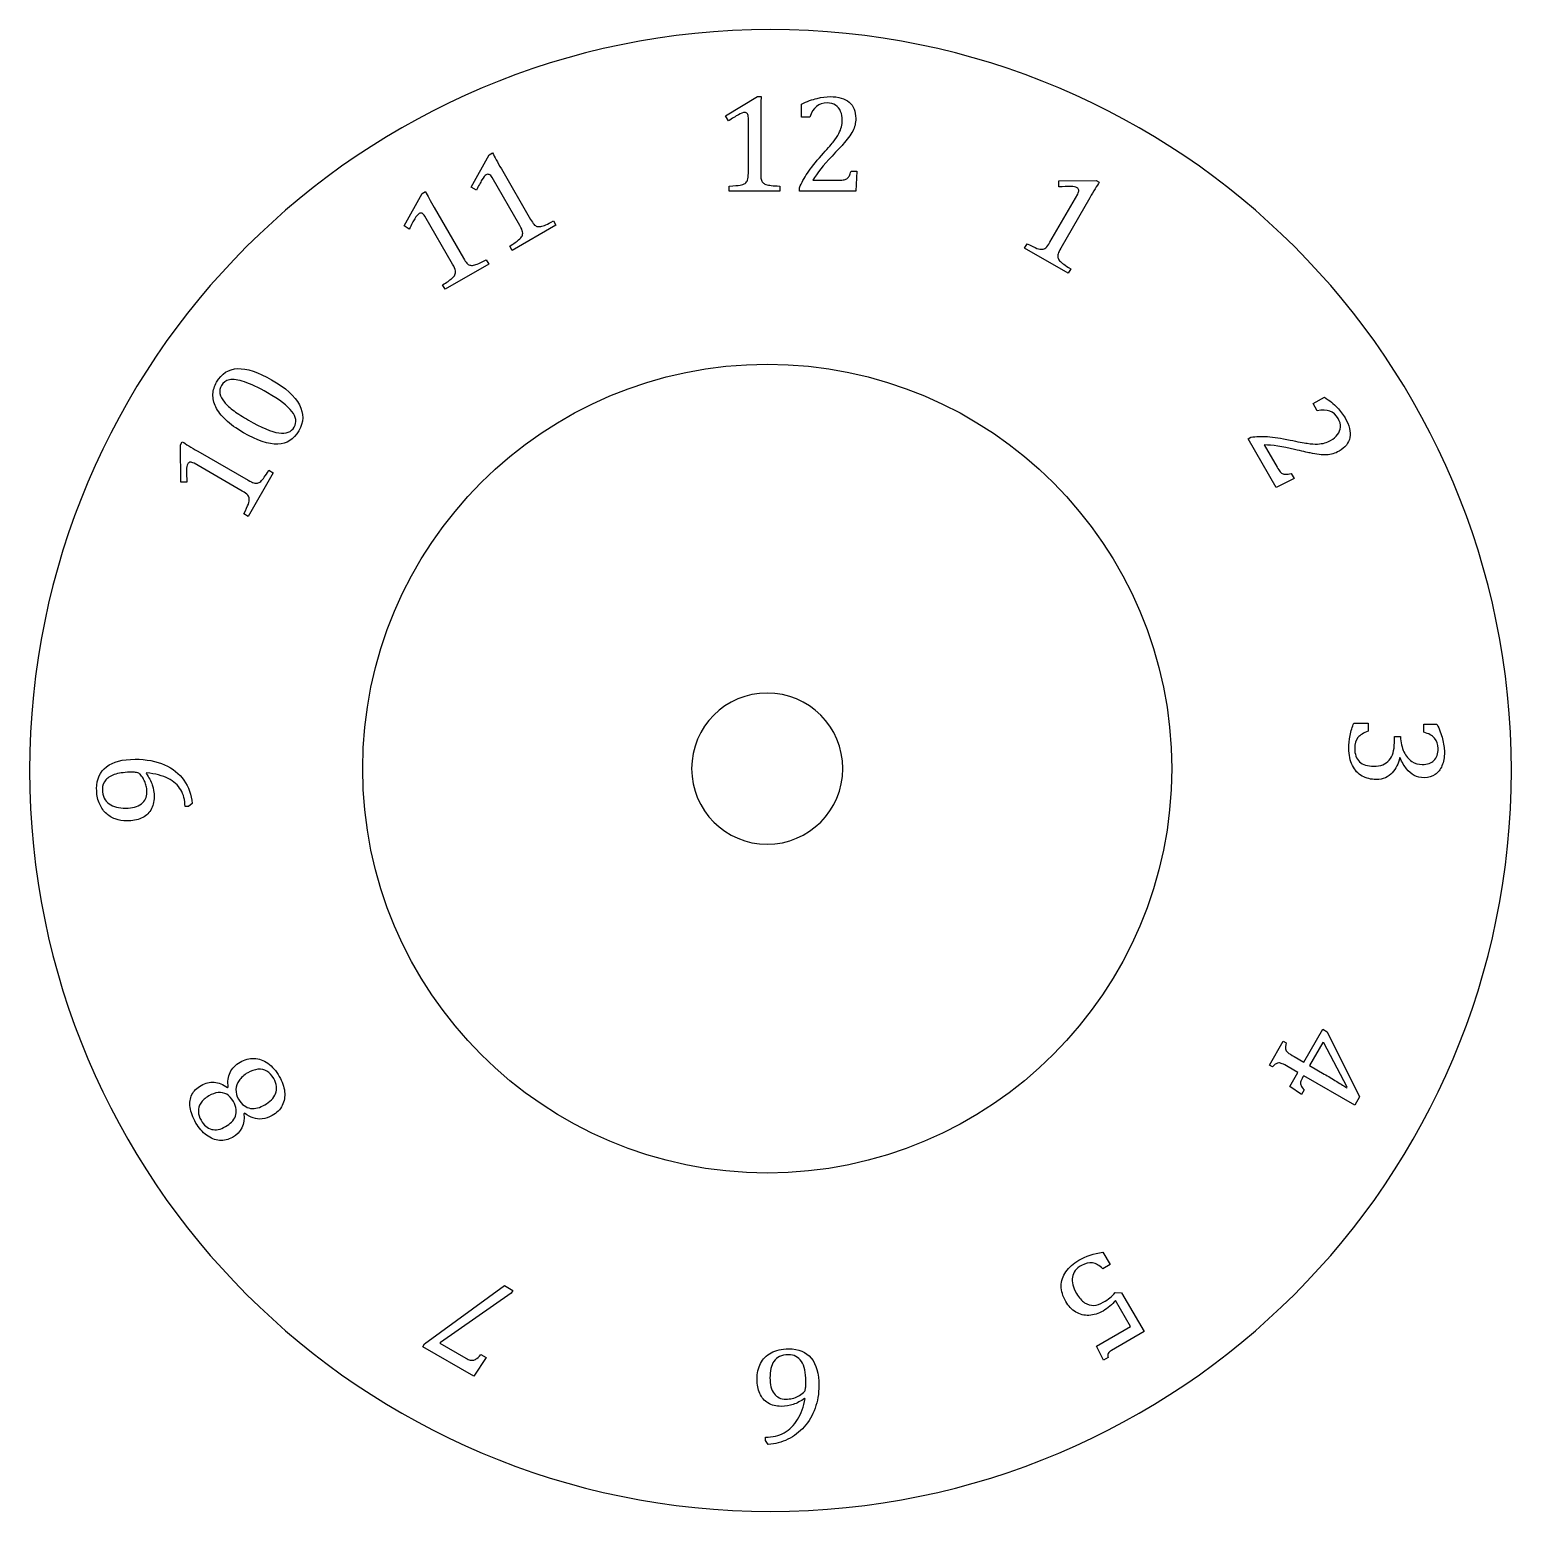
# Model space of a CAD drawing. Header units: centimetres. Extents: x -8.8 to 8.8, y -8.8 to 8.8.
import ezdxf

# ---------------------------------------------------------------- set-up
doc = ezdxf.new("R2010")
doc.units = ezdxf.units.CM
doc.header["$MEASUREMENT"] = 0
doc.layers.add('Camada 1', color=7, linetype='Continuous')

msp = doc.modelspace()

# ---------------------------------------------------------------- linework, layer by layer
at = {"layer": 'Camada 1'}
for points, knots in [([(-8.76652, 0), (-8.76652, 4.84169), (-4.84156, 8.76652), (0, 8.76652), (0, 8.76652), (4.84156, 8.76652), (8.76652, 4.84169), (8.76652, 0), (8.76652, 0), (8.76652, -4.84156), (4.84156, -8.76652), (0, -8.76652), (0, -8.76652), (-4.84156, -8.76652), (-8.76652, -4.84156), (-8.76652, 0)], [0, 0, 0, 0, 0.2, 0.2, 0.2, 0.2, 0.4, 0.4, 0.4, 0.4, 0.6, 0.6, 0.6, 0.6, 1, 1, 1, 1]), ([(-0.11583, 7.75859), (-0.11583, 7.85016), (-0.11414, 7.922), (-0.11099, 7.97375), (-0.11099, 7.97375), (-0.11099, 7.97375), (-0.15542, 7.97375), (-0.15542, 7.97375), (-0.15542, 7.97375), (-0.15542, 7.97375), (-0.53399, 7.74798), (-0.53399, 7.74798), (-0.53399, 7.74798), (-0.53399, 7.74798), (-0.49848, 7.68572), (-0.49848, 7.68572), (-0.49848, 7.68572), (-0.45157, 7.71705), (-0.41212, 7.74155), (-0.38029, 7.75938), (-0.38029, 7.75938), (-0.34857, 7.77719), (-0.32393, 7.7861), (-0.30676, 7.7861), (-0.30676, 7.7861), (-0.29208, 7.7861), (-0.28107, 7.78113), (-0.27348, 7.77102), (-0.27348, 7.77102), (-0.26602, 7.76107), (-0.26221, 7.74533), (-0.26221, 7.72371), (-0.26221, 7.72371), (-0.26221, 7.72371), (-0.26221, 7.06773), (-0.26221, 7.06773), (-0.26221, 7.06773), (-0.26221, 7.03), (-0.26536, 7.00272), (-0.27152, 6.98597), (-0.27152, 6.98597), (-0.27768, 6.96933), (-0.28763, 6.95636), (-0.30099, 6.94718), (-0.30099, 6.94718), (-0.31448, 6.938), (-0.33401, 6.9312), (-0.3597, 6.9266), (-0.3597, 6.9266), (-0.38526, 6.92202), (-0.42809, 6.91834), (-0.48786, 6.91559), (-0.48786, 6.91559), (-0.48786, 6.91559), (-0.48786, 6.85661), (-0.48786, 6.85661), (-0.48786, 6.85661), (-0.48786, 6.85661), (0.10993, 6.85662), (0.10993, 6.85662), (0.10993, 6.85662), (0.10993, 6.85662), (0.10993, 6.9156), (0.10993, 6.9156), (0.10993, 6.9156), (0.06842, 6.91679), (0.03484, 6.91875), (0.00955, 6.92176), (0.00955, 6.92176), (-0.01572, 6.92464), (-0.03683, 6.92896), (-0.05347, 6.93459), (-0.05347, 6.93459), (-0.07024, 6.94036), (-0.08308, 6.94808), (-0.09199, 6.95806), (-0.09199, 6.95806), (-0.10091, 6.96814), (-0.10707, 6.981), (-0.11059, 6.99698), (-0.11059, 6.99698), (-0.114, 7.01283), (-0.11583, 7.03643), (-0.11583, 7.06773), (-0.11583, 7.06773), (-0.11583, 7.06773), (-0.11583, 7.75859), (-0.11583, 7.75859)], [0, 0, 0, 0, 0.04347826, 0.04347826, 0.04347826, 0.04347826, 0.08695652, 0.08695652, 0.08695652, 0.08695652, 0.13043478, 0.13043478, 0.13043478, 0.13043478, 0.17391304, 0.17391304, 0.17391304, 0.17391304, 0.2173913, 0.2173913, 0.2173913, 0.2173913, 0.26086957, 0.26086957, 0.26086957, 0.26086957, 0.30434783, 0.30434783, 0.30434783, 0.30434783, 0.34782609, 0.34782609, 0.34782609, 0.34782609, 0.39130435, 0.39130435, 0.39130435, 0.39130435, 0.43478261, 0.43478261, 0.43478261, 0.43478261, 0.47826087, 0.47826087, 0.47826087, 0.47826087, 0.52173913, 0.52173913, 0.52173913, 0.52173913, 0.56521739, 0.56521739, 0.56521739, 0.56521739, 0.60869565, 0.60869565, 0.60869565, 0.60869565, 0.65217391, 0.65217391, 0.65217391, 0.65217391, 0.69565217, 0.69565217, 0.69565217, 0.69565217, 0.73913043, 0.73913043, 0.73913043, 0.73913043, 0.7826087, 0.7826087, 0.7826087, 0.7826087, 0.82608696, 0.82608696, 0.82608696, 0.82608696, 0.86956522, 0.86956522, 0.86956522, 0.86956522, 0.91304348, 0.91304348, 0.91304348, 0.91304348, 1, 1, 1, 1]), ([(0.50215, 6.98598), (0.55022, 7.06697), (0.62545, 7.16158), (0.72792, 7.26993), (0.72792, 7.26993), (0.78885, 7.33465), (0.83172, 7.38092), (0.85645, 7.4087), (0.85645, 7.4087), (0.88135, 7.43648), (0.90389, 7.46387), (0.92445, 7.49072), (0.92445, 7.49072), (0.94488, 7.51773), (0.96128, 7.54303), (0.97335, 7.56647), (0.97335, 7.56647), (0.98552, 7.58994), (0.99444, 7.61365), (1.00007, 7.63762), (1.00007, 7.63762), (1.00571, 7.66159), (1.00859, 7.68794), (1.00859, 7.71649), (1.00859, 7.71649), (1.00859, 7.8001), (0.9829, 7.86376), (0.93168, 7.90778), (0.93168, 7.90778), (0.88043, 7.95167), (0.80471, 7.97369), (0.70446, 7.97369), (0.70446, 7.97369), (0.65914, 7.97369), (0.60802, 7.96676), (0.55113, 7.953), (0.55113, 7.953), (0.4943, 7.93924), (0.43321, 7.9171), (0.36793, 7.8863), (0.36793, 7.8863), (0.36793, 7.8863), (0.36793, 7.73102), (0.36793, 7.73102), (0.36793, 7.73102), (0.36793, 7.73102), (0.46583, 7.73102), (0.46583, 7.73102), (0.46583, 7.73102), (0.50081, 7.84318), (0.56883, 7.89927), (0.66959, 7.89927), (0.66959, 7.89927), (0.71007, 7.89927), (0.74362, 7.89035), (0.77037, 7.87255), (0.77037, 7.87255), (0.79712, 7.85475), (0.81688, 7.83035), (0.82987, 7.79929), (0.82987, 7.79929), (0.8427, 7.76836), (0.84924, 7.73259), (0.84924, 7.69224), (0.84924, 7.69224), (0.84924, 7.66684), (0.84596, 7.64165), (0.83956, 7.61652), (0.83956, 7.61652), (0.833, 7.59149), (0.82239, 7.56474), (0.80757, 7.53646), (0.80757, 7.53646), (0.79275, 7.50818), (0.77024, 7.47463), (0.73994, 7.43584), (0.73994, 7.43584), (0.71245, 7.4002), (0.6675, 7.34792), (0.60487, 7.27886), (0.60487, 7.27886), (0.53267, 7.19853), (0.47684, 7.12868), (0.43755, 7.06934), (0.43755, 7.06934), (0.3981, 7.0101), (0.36677, 6.95205), (0.3437, 6.89546), (0.3437, 6.89546), (0.3437, 6.89546), (0.3437, 6.85667), (0.3437, 6.85667), (0.3437, 6.85667), (0.3437, 6.85667), (1.00936, 6.85665), (1.00936, 6.85665), (1.00936, 6.85665), (1.00936, 6.85665), (1.02314, 7.09276), (1.02314, 7.09276), (1.02314, 7.09276), (1.02314, 7.09276), (0.95433, 7.09276), (0.95433, 7.09276), (0.95433, 7.09276), (0.9457, 7.06747), (0.93861, 7.04873), (0.93298, 7.03654), (0.93298, 7.03654), (0.92721, 7.02447), (0.91962, 7.01466), (0.90991, 7.00707), (0.90991, 7.00707), (0.90023, 6.99948), (0.88726, 6.99411), (0.87099, 6.99082), (0.87099, 6.99082), (0.85488, 6.98767), (0.83352, 6.98598), (0.80717, 6.98598), (0.80717, 6.98598), (0.80717, 6.98598), (0.50215, 6.98598), (0.50215, 6.98598)], [0, 0, 0, 0, 0.03125, 0.03125, 0.03125, 0.03125, 0.0625, 0.0625, 0.0625, 0.0625, 0.09375, 0.09375, 0.09375, 0.09375, 0.125, 0.125, 0.125, 0.125, 0.15625, 0.15625, 0.15625, 0.15625, 0.1875, 0.1875, 0.1875, 0.1875, 0.21875, 0.21875, 0.21875, 0.21875, 0.25, 0.25, 0.25, 0.25, 0.28125, 0.28125, 0.28125, 0.28125, 0.3125, 0.3125, 0.3125, 0.3125, 0.34375, 0.34375, 0.34375, 0.34375, 0.375, 0.375, 0.375, 0.375, 0.40625, 0.40625, 0.40625, 0.40625, 0.4375, 0.4375, 0.4375, 0.4375, 0.46875, 0.46875, 0.46875, 0.46875, 0.5, 0.5, 0.5, 0.5, 0.53125, 0.53125, 0.53125, 0.53125, 0.5625, 0.5625, 0.5625, 0.5625, 0.59375, 0.59375, 0.59375, 0.59375, 0.625, 0.625, 0.625, 0.625, 0.65625, 0.65625, 0.65625, 0.65625, 0.6875, 0.6875, 0.6875, 0.6875, 0.71875, 0.71875, 0.71875, 0.71875, 0.75, 0.75, 0.75, 0.75, 0.78125, 0.78125, 0.78125, 0.78125, 0.8125, 0.8125, 0.8125, 0.8125, 0.84375, 0.84375, 0.84375, 0.84375, 0.875, 0.875, 0.875, 0.875, 0.90625, 0.90625, 0.90625, 0.90625, 0.9375, 0.9375, 0.9375, 0.9375, 1, 1, 1, 1]), ([(-3.18497, 7.11991), (-3.23082, 7.19931), (-3.26543, 7.2621), (-3.2885, 7.30861), (-3.2885, 7.30861), (-3.2885, 7.30861), (-3.32702, 7.28633), (-3.32702, 7.28633), (-3.32702, 7.28633), (-3.32702, 7.28633), (-3.54205, 6.9016), (-3.54205, 6.9016), (-3.54205, 6.9016), (-3.54205, 6.9016), (-3.48006, 6.86556), (-3.48006, 6.86556), (-3.48006, 6.86556), (-3.45503, 6.91602), (-3.43328, 6.95703), (-3.41468, 6.98819), (-3.41468, 6.98819), (-3.39595, 7.01965), (-3.37917, 7.03955), (-3.36422, 7.04822), (-3.36422, 7.04822), (-3.35152, 7.05542), (-3.33945, 7.05674), (-3.32792, 7.05177), (-3.32792, 7.05177), (-3.31652, 7.0469), (-3.30525, 7.03513), (-3.2945, 7.0165), (-3.2945, 7.0165), (-3.2945, 7.0165), (-2.96652, 6.44833), (-2.96652, 6.44833), (-2.96652, 6.44833), (-2.94766, 6.41571), (-2.93665, 6.39054), (-2.93376, 6.37298), (-2.93376, 6.37298), (-2.93061, 6.35541), (-2.9327, 6.3393), (-2.93979, 6.32461), (-2.93979, 6.32461), (-2.94688, 6.30992), (-2.96035, 6.29408), (-2.9804, 6.27743), (-2.9804, 6.27743), (-3.00019, 6.26066), (-3.0353, 6.23602), (-3.08589, 6.2038), (-3.08589, 6.2038), (-3.08589, 6.2038), (-3.05642, 6.15268), (-3.05642, 6.15268), (-3.05642, 6.15268), (-3.05642, 6.15268), (-2.53868, 6.45158), (-2.53868, 6.45158), (-2.53868, 6.45158), (-2.53868, 6.45158), (-2.56815, 6.5027), (-2.56815, 6.5027), (-2.56815, 6.5027), (-2.60458, 6.48291), (-2.63472, 6.46796), (-2.65806, 6.45775), (-2.65806, 6.45775), (-2.6815, 6.44767), (-2.70182, 6.44098), (-2.71926, 6.43756), (-2.71926, 6.43756), (-2.73643, 6.43401), (-2.75149, 6.43441), (-2.76421, 6.43862), (-2.76421, 6.43862), (-2.77691, 6.44283), (-2.78884, 6.45079), (-2.79972, 6.46288), (-2.79972, 6.46288), (-2.81073, 6.47495), (-2.82396, 6.49444), (-2.8397, 6.52159), (-2.8397, 6.52159), (-2.8397, 6.52159), (-3.18497, 7.11991), (-3.18497, 7.11991)], [0, 0, 0, 0, 0.04347826, 0.04347826, 0.04347826, 0.04347826, 0.08695652, 0.08695652, 0.08695652, 0.08695652, 0.13043478, 0.13043478, 0.13043478, 0.13043478, 0.17391304, 0.17391304, 0.17391304, 0.17391304, 0.2173913, 0.2173913, 0.2173913, 0.2173913, 0.26086957, 0.26086957, 0.26086957, 0.26086957, 0.30434783, 0.30434783, 0.30434783, 0.30434783, 0.34782609, 0.34782609, 0.34782609, 0.34782609, 0.39130435, 0.39130435, 0.39130435, 0.39130435, 0.43478261, 0.43478261, 0.43478261, 0.43478261, 0.47826087, 0.47826087, 0.47826087, 0.47826087, 0.52173913, 0.52173913, 0.52173913, 0.52173913, 0.56521739, 0.56521739, 0.56521739, 0.56521739, 0.60869565, 0.60869565, 0.60869565, 0.60869565, 0.65217391, 0.65217391, 0.65217391, 0.65217391, 0.69565217, 0.69565217, 0.69565217, 0.69565217, 0.73913043, 0.73913043, 0.73913043, 0.73913043, 0.7826087, 0.7826087, 0.7826087, 0.7826087, 0.82608696, 0.82608696, 0.82608696, 0.82608696, 0.86956522, 0.86956522, 0.86956522, 0.86956522, 0.91304348, 0.91304348, 0.91304348, 0.91304348, 1, 1, 1, 1]), ([(-3.97947, 6.66115), (-4.02532, 6.74055), (-4.0598, 6.80344), (-4.08298, 6.84998), (-4.08298, 6.84998), (-4.08298, 6.84998), (-4.12137, 6.8277), (-4.12137, 6.8277), (-4.12137, 6.8277), (-4.12137, 6.8277), (-4.3364, 6.44297), (-4.3364, 6.44297), (-4.3364, 6.44297), (-4.3364, 6.44297), (-4.27454, 6.4068), (-4.27454, 6.4068), (-4.27454, 6.4068), (-4.24938, 6.45739), (-4.22763, 6.4984), (-4.20903, 6.52959), (-4.20903, 6.52959), (-4.19043, 6.56092), (-4.17352, 6.58095), (-4.15857, 6.58962), (-4.15857, 6.58962), (-4.14598, 6.59682), (-4.1338, 6.59801), (-4.1224, 6.59317), (-4.1224, 6.59317), (-4.11076, 6.5883), (-4.09962, 6.57653), (-4.08885, 6.5579), (-4.08885, 6.5579), (-4.08885, 6.5579), (-3.76087, 5.98973), (-3.76087, 5.98973), (-3.76087, 5.98973), (-3.74201, 5.95711), (-3.731, 5.93194), (-3.72811, 5.91438), (-3.72811, 5.91438), (-3.72509, 5.89681), (-3.72705, 5.88057), (-3.73427, 5.86601), (-3.73427, 5.86601), (-3.74123, 5.85133), (-3.7547, 5.83548), (-3.77475, 5.81883), (-3.77475, 5.81883), (-3.79467, 5.80206), (-3.82978, 5.77742), (-3.88024, 5.7452), (-3.88024, 5.7452), (-3.88024, 5.7452), (-3.85077, 5.69408), (-3.85077, 5.69408), (-3.85077, 5.69408), (-3.85077, 5.69408), (-3.33306, 5.99298), (-3.33306, 5.99298), (-3.33306, 5.99298), (-3.33306, 5.99298), (-3.36253, 6.0441), (-3.36253, 6.0441), (-3.36253, 6.0441), (-3.3991, 6.02431), (-3.4291, 6.00925), (-3.45254, 5.99915), (-3.45254, 5.99915), (-3.47598, 5.98907), (-3.4963, 5.98238), (-3.51361, 5.97883), (-3.51361, 5.97883), (-3.53089, 5.97542), (-3.54597, 5.97581), (-3.55856, 5.97999), (-3.55856, 5.97999), (-3.57126, 5.9842), (-3.58319, 5.99216), (-3.5942, 6.00425), (-3.5942, 6.00425), (-3.60507, 6.01632), (-3.61846, 6.03581), (-3.63405, 6.06296), (-3.63405, 6.06296), (-3.63405, 6.06296), (-3.97947, 6.66115), (-3.97947, 6.66115)], [0, 0, 0, 0, 0.04347826, 0.04347826, 0.04347826, 0.04347826, 0.08695652, 0.08695652, 0.08695652, 0.08695652, 0.13043478, 0.13043478, 0.13043478, 0.13043478, 0.17391304, 0.17391304, 0.17391304, 0.17391304, 0.2173913, 0.2173913, 0.2173913, 0.2173913, 0.26086957, 0.26086957, 0.26086957, 0.26086957, 0.30434783, 0.30434783, 0.30434783, 0.30434783, 0.34782609, 0.34782609, 0.34782609, 0.34782609, 0.39130435, 0.39130435, 0.39130435, 0.39130435, 0.43478261, 0.43478261, 0.43478261, 0.43478261, 0.47826087, 0.47826087, 0.47826087, 0.47826087, 0.52173913, 0.52173913, 0.52173913, 0.52173913, 0.56521739, 0.56521739, 0.56521739, 0.56521739, 0.60869565, 0.60869565, 0.60869565, 0.60869565, 0.65217391, 0.65217391, 0.65217391, 0.65217391, 0.69565217, 0.69565217, 0.69565217, 0.69565217, 0.73913043, 0.73913043, 0.73913043, 0.73913043, 0.7826087, 0.7826087, 0.7826087, 0.7826087, 0.82608696, 0.82608696, 0.82608696, 0.82608696, 0.86956522, 0.86956522, 0.86956522, 0.86956522, 0.91304348, 0.91304348, 0.91304348, 0.91304348, 1, 1, 1, 1]), ([(3.77912, 6.77722), (3.82487, 6.85652), (3.86207, 6.91782), (3.89062, 6.96121), (3.89062, 6.96121), (3.89062, 6.96121), (3.85223, 6.98322), (3.85223, 6.98322), (3.85223, 6.98322), (3.85223, 6.98322), (3.41157, 6.97719), (3.41157, 6.97719), (3.41157, 6.97719), (3.41157, 6.97719), (3.41131, 6.90551), (3.41131, 6.90551), (3.41131, 6.90551), (3.46753, 6.90906), (3.51392, 6.91075), (3.55048, 6.91025), (3.55048, 6.91025), (3.58678, 6.90972), (3.61247, 6.90514), (3.62739, 6.89647), (3.62739, 6.89647), (3.63998, 6.88914), (3.64705, 6.87932), (3.64864, 6.86686), (3.64864, 6.86686), (3.6502, 6.85456), (3.64562, 6.83895), (3.63486, 6.82021), (3.63486, 6.82021), (3.63486, 6.82021), (3.30674, 6.25218), (3.30674, 6.25218), (3.30674, 6.25218), (3.28788, 6.21942), (3.27163, 6.19741), (3.25784, 6.18601), (3.25784, 6.18601), (3.24408, 6.17461), (3.22916, 6.16844), (3.21278, 6.16728), (3.21278, 6.16728), (3.19667, 6.16598), (3.17635, 6.16977), (3.15185, 6.17868), (3.15185, 6.17868), (3.12732, 6.18757), (3.08854, 6.20567), (3.03522, 6.23332), (3.03522, 6.23332), (3.03522, 6.23332), (3.00575, 6.18223), (3.00575, 6.18223), (3.00575, 6.18223), (3.00575, 6.18223), (3.52346, 5.88333), (3.52346, 5.88333), (3.52346, 5.88333), (3.52346, 5.88333), (3.55293, 5.93442), (3.55293, 5.93442), (3.55293, 5.93442), (3.51756, 5.95617), (3.48964, 5.97466), (3.46922, 5.98985), (3.46922, 5.98985), (3.44879, 6.00504), (3.43252, 6.01932), (3.42099, 6.03255), (3.42099, 6.03255), (3.40935, 6.04578), (3.40213, 6.05901), (3.3994, 6.07213), (3.3994, 6.07213), (3.39675, 6.08509), (3.39781, 6.09938), (3.40265, 6.1151), (3.40265, 6.1151), (3.40762, 6.13055), (3.418, 6.1518), (3.43371, 6.17892), (3.43371, 6.17892), (3.43371, 6.17892), (3.77912, 6.77722), (3.77912, 6.77722)], [0, 0, 0, 0, 0.04347826, 0.04347826, 0.04347826, 0.04347826, 0.08695652, 0.08695652, 0.08695652, 0.08695652, 0.13043478, 0.13043478, 0.13043478, 0.13043478, 0.17391304, 0.17391304, 0.17391304, 0.17391304, 0.2173913, 0.2173913, 0.2173913, 0.2173913, 0.26086957, 0.26086957, 0.26086957, 0.26086957, 0.30434783, 0.30434783, 0.30434783, 0.30434783, 0.34782609, 0.34782609, 0.34782609, 0.34782609, 0.39130435, 0.39130435, 0.39130435, 0.39130435, 0.43478261, 0.43478261, 0.43478261, 0.43478261, 0.47826087, 0.47826087, 0.47826087, 0.47826087, 0.52173913, 0.52173913, 0.52173913, 0.52173913, 0.56521739, 0.56521739, 0.56521739, 0.56521739, 0.60869565, 0.60869565, 0.60869565, 0.60869565, 0.65217391, 0.65217391, 0.65217391, 0.65217391, 0.69565217, 0.69565217, 0.69565217, 0.69565217, 0.73913043, 0.73913043, 0.73913043, 0.73913043, 0.7826087, 0.7826087, 0.7826087, 0.7826087, 0.82608696, 0.82608696, 0.82608696, 0.82608696, 0.86956522, 0.86956522, 0.86956522, 0.86956522, 0.91304348, 0.91304348, 0.91304348, 0.91304348, 1, 1, 1, 1]), ([(-5.57419, 4.32633), (-5.62803, 4.4288), (-5.73773, 4.52773), (-5.90309, 4.62311), (-5.90309, 4.62311), (-6.06269, 4.71537), (-6.19635, 4.7594), (-6.30433, 4.75493), (-6.30433, 4.75493), (-6.41204, 4.75048), (-6.49539, 4.69714), (-6.5546, 4.5948), (-6.5546, 4.5948), (-6.58066, 4.54961), (-6.59495, 4.50204), (-6.5973, 4.45251), (-6.5973, 4.45251), (-6.59992, 4.40285), (-6.58865, 4.35252), (-6.56349, 4.3017), (-6.56349, 4.3017), (-6.53846, 4.25085), (-6.49901, 4.19976), (-6.44517, 4.1484), (-6.44517, 4.1484), (-6.39133, 4.09704), (-6.32161, 4.04672), (-6.23551, 3.99706), (-6.23551, 3.99706), (-6.07396, 3.90377), (-5.93923, 3.85882), (-5.83125, 3.86223), (-5.83125, 3.86223), (-5.72354, 3.86562), (-5.64046, 3.91779), (-5.58214, 4.01868), (-5.58214, 4.01868), (-5.52297, 4.12139), (-5.52021, 4.22397), (-5.57419, 4.32633)], [0, 0, 0, 0, 0.09090909, 0.09090909, 0.09090909, 0.09090909, 0.18181818, 0.18181818, 0.18181818, 0.18181818, 0.27272727, 0.27272727, 0.27272727, 0.27272727, 0.36363636, 0.36363636, 0.36363636, 0.36363636, 0.45454545, 0.45454545, 0.45454545, 0.45454545, 0.54545455, 0.54545455, 0.54545455, 0.54545455, 0.63636364, 0.63636364, 0.63636364, 0.63636364, 0.72727273, 0.72727273, 0.72727273, 0.72727273, 0.81818182, 0.81818182, 0.81818182, 0.81818182, 1, 1, 1, 1]), ([(-0.03879, -4.76332), (2.60434, -4.76332), (4.74694, -2.62075), (4.74694, 0.02241), (4.74694, 0.02241), (4.74694, 2.66557), (2.60437, 4.80814), (-0.03879, 4.80814), (-0.03879, 4.80814), (-2.68195, 4.80814), (-4.82452, 2.66557), (-4.82452, 0.02241), (-4.82452, 0.02241), (-4.82452, -2.62075), (-2.68195, -4.76332), (-0.03879, -4.76332)], [0, 0, 0, 0, 0.2, 0.2, 0.2, 0.2, 0.4, 0.4, 0.4, 0.4, 0.6, 0.6, 0.6, 0.6, 1, 1, 1, 1]), ([(-6.3477, 4.25503), (-6.39607, 4.2904), (-6.43432, 4.32512), (-6.46261, 4.35922), (-6.46261, 4.35922), (-6.49092, 4.3933), (-6.50846, 4.42669), (-6.51489, 4.45947), (-6.51489, 4.45947), (-6.52158, 4.49223), (-6.51555, 4.52472), (-6.49695, 4.55697), (-6.49695, 4.55697), (-6.47652, 4.59248), (-6.44454, 4.61436), (-6.40104, 4.62261), (-6.40104, 4.62261), (-6.35767, 4.631), (-6.29883, 4.62287), (-6.22414, 4.59848), (-6.22414, 4.59848), (-6.14945, 4.57398), (-6.05838, 4.53088), (-5.95106, 4.46875), (-5.95106, 4.46875), (-5.81046, 4.38763), (-5.71465, 4.314), (-5.6633, 4.24809), (-5.6633, 4.24809), (-5.61218, 4.18205), (-5.60276, 4.12075), (-5.63525, 4.06426), (-5.63525, 4.06426), (-5.66959, 4.00502), (-5.73053, 3.98171), (-5.81818, 3.99454), (-5.81818, 3.99454), (-5.90544, 4.0075), (-6.02548, 4.05783), (-6.17775, 4.14575), (-6.17775, 4.14575), (-6.24247, 4.18322), (-6.29933, 4.21965), (-6.3477, 4.25503)], [0, 0, 0, 0, 0.08333333, 0.08333333, 0.08333333, 0.08333333, 0.16666667, 0.16666667, 0.16666667, 0.16666667, 0.25, 0.25, 0.25, 0.25, 0.33333333, 0.33333333, 0.33333333, 0.33333333, 0.41666667, 0.41666667, 0.41666667, 0.41666667, 0.5, 0.5, 0.5, 0.5, 0.58333333, 0.58333333, 0.58333333, 0.58333333, 0.66666667, 0.66666667, 0.66666667, 0.66666667, 0.75, 0.75, 0.75, 0.75, 0.83333333, 0.83333333, 0.83333333, 0.83333333, 1, 1, 1, 1]), ([(5.84256, 3.85262), (5.93665, 3.85156), (6.05626, 3.83362), (6.20134, 3.79915), (6.20134, 3.79915), (6.2877, 3.7787), (6.3493, 3.76467), (6.38573, 3.75708), (6.38573, 3.75708), (6.4223, 3.74949), (6.45741, 3.74359), (6.49082, 3.73941), (6.49082, 3.73941), (6.5245, 3.73507), (6.55437, 3.73364), (6.58083, 3.73483), (6.58083, 3.73483), (6.60731, 3.73599), (6.63219, 3.7402), (6.65579, 3.74713), (6.65579, 3.74713), (6.6795, 3.75433), (6.70349, 3.76496), (6.72839, 3.77922), (6.72839, 3.77922), (6.8007, 3.82102), (6.84317, 3.87513), (6.85563, 3.94144), (6.85563, 3.94144), (6.86796, 4.00774), (6.84909, 4.08453), (6.79901, 4.17128), (6.79901, 4.17128), (6.77636, 4.2106), (6.7449, 4.25134), (6.70455, 4.29365), (6.70455, 4.29365), (6.6642, 4.33609), (6.61441, 4.37779), (6.55517, 4.41893), (6.55517, 4.41893), (6.55517, 4.41893), (6.42074, 4.34135), (6.42074, 4.34135), (6.42074, 4.34135), (6.42074, 4.34135), (6.46964, 4.25658), (6.46964, 4.25658), (6.46964, 4.25658), (6.58442, 4.2824), (6.66683, 4.25147), (6.71729, 4.16419), (6.71729, 4.16419), (6.73761, 4.12921), (6.7465, 4.09566), (6.74454, 4.06354), (6.74454, 4.06354), (6.74242, 4.03158), (6.73115, 4.00221), (6.71086, 3.97549), (6.71086, 3.97549), (6.6903, 3.9489), (6.66265, 3.92543), (6.62778, 3.90511), (6.62778, 3.90511), (6.60563, 3.89254), (6.58217, 3.88257), (6.55743, 3.87577), (6.55743, 3.87577), (6.5324, 3.86871), (6.50406, 3.86476), (6.472, 3.86333), (6.472, 3.86333), (6.44017, 3.86201), (6.39969, 3.86476), (6.35106, 3.87145), (6.35106, 3.87145), (6.3064, 3.87748), (6.23877, 3.89031), (6.14757, 3.90997), (6.14757, 3.90997), (6.04195, 3.93238), (5.9535, 3.94587), (5.88262, 3.95032), (5.88262, 3.95032), (5.81134, 3.95463), (5.74554, 3.95267), (5.68487, 3.94455), (5.68487, 3.94455), (5.68487, 3.94455), (5.65129, 3.92516), (5.65129, 3.92516), (5.65129, 3.92516), (5.65129, 3.92516), (5.98414, 3.34861), (5.98414, 3.34861), (5.98414, 3.34861), (5.98414, 3.34861), (6.19562, 3.45487), (6.19562, 3.45487), (6.19562, 3.45487), (6.19562, 3.45487), (6.16114, 3.51437), (6.16114, 3.51437), (6.16114, 3.51437), (6.13495, 3.50926), (6.11516, 3.50598), (6.10179, 3.50482), (6.10179, 3.50482), (6.08856, 3.50366), (6.0761, 3.50548), (6.06485, 3.51006), (6.06485, 3.51006), (6.05331, 3.51464), (6.0422, 3.52329), (6.0313, 3.53546), (6.0313, 3.53546), (6.02029, 3.54792), (6.00823, 3.5656), (5.99513, 3.58854), (5.99513, 3.58854), (5.99513, 3.58854), (5.84256, 3.85262), (5.84256, 3.85262)], [0, 0, 0, 0, 0.03125, 0.03125, 0.03125, 0.03125, 0.0625, 0.0625, 0.0625, 0.0625, 0.09375, 0.09375, 0.09375, 0.09375, 0.125, 0.125, 0.125, 0.125, 0.15625, 0.15625, 0.15625, 0.15625, 0.1875, 0.1875, 0.1875, 0.1875, 0.21875, 0.21875, 0.21875, 0.21875, 0.25, 0.25, 0.25, 0.25, 0.28125, 0.28125, 0.28125, 0.28125, 0.3125, 0.3125, 0.3125, 0.3125, 0.34375, 0.34375, 0.34375, 0.34375, 0.375, 0.375, 0.375, 0.375, 0.40625, 0.40625, 0.40625, 0.40625, 0.4375, 0.4375, 0.4375, 0.4375, 0.46875, 0.46875, 0.46875, 0.46875, 0.5, 0.5, 0.5, 0.5, 0.53125, 0.53125, 0.53125, 0.53125, 0.5625, 0.5625, 0.5625, 0.5625, 0.59375, 0.59375, 0.59375, 0.59375, 0.625, 0.625, 0.625, 0.625, 0.65625, 0.65625, 0.65625, 0.65625, 0.6875, 0.6875, 0.6875, 0.6875, 0.71875, 0.71875, 0.71875, 0.71875, 0.75, 0.75, 0.75, 0.75, 0.78125, 0.78125, 0.78125, 0.78125, 0.8125, 0.8125, 0.8125, 0.8125, 0.84375, 0.84375, 0.84375, 0.84375, 0.875, 0.875, 0.875, 0.875, 0.90625, 0.90625, 0.90625, 0.90625, 0.9375, 0.9375, 0.9375, 0.9375, 1, 1, 1, 1]), ([(-6.77698, 3.77912), (-6.85651, 3.82497), (-6.91771, 3.8622), (-6.96084, 3.89091), (-6.96084, 3.89091), (-6.96084, 3.89091), (-6.98325, 3.85239), (-6.98325, 3.85239), (-6.98325, 3.85239), (-6.98325, 3.85239), (-6.97709, 3.4117), (-6.97709, 3.4117), (-6.97709, 3.4117), (-6.97709, 3.4117), (-6.90528, 3.4113), (-6.90528, 3.4113), (-6.90528, 3.4113), (-6.90896, 3.46763), (-6.91052, 3.51404), (-6.90999, 3.55047), (-6.90999, 3.55047), (-6.90946, 3.58688), (-6.90502, 3.61257), (-6.89636, 3.62752), (-6.89636, 3.62752), (-6.88903, 3.64009), (-6.87921, 3.64718), (-6.86675, 3.64874), (-6.86675, 3.64874), (-6.85445, 3.6503), (-6.8387, 3.64572), (-6.8201, 3.63485), (-6.8201, 3.63485), (-6.8201, 3.63485), (-6.25192, 3.30684), (-6.25192, 3.30684), (-6.25192, 3.30684), (-6.2194, 3.28798), (-6.19728, 3.27173), (-6.18588, 3.25797), (-6.18588, 3.25797), (-6.17461, 3.24421), (-6.16805, 3.22926), (-6.16702, 3.21302), (-6.16702, 3.21302), (-6.16586, 3.19677), (-6.16964, 3.17632), (-6.17856, 3.15195), (-6.17856, 3.15195), (-6.18734, 3.12732), (-6.20555, 3.08853), (-6.23306, 3.03532), (-6.23306, 3.03532), (-6.23306, 3.03532), (-6.18194, 3.00585), (-6.18194, 3.00585), (-6.18194, 3.00585), (-6.18194, 3.00585), (-5.88317, 3.52356), (-5.88317, 3.52356), (-5.88317, 3.52356), (-5.88317, 3.52356), (-5.93426, 3.55303), (-5.93426, 3.55303), (-5.93426, 3.55303), (-5.95601, 3.51766), (-5.97437, 3.48961), (-5.98956, 3.46918), (-5.98956, 3.46918), (-6.00488, 3.44875), (-6.01917, 3.43275), (-6.03253, 3.42108), (-6.03253, 3.42108), (-6.04565, 3.40944), (-6.05899, 3.40222), (-6.07185, 3.39946), (-6.07185, 3.39946), (-6.08508, 3.39671), (-6.09937, 3.39787), (-6.11484, 3.40274), (-6.11484, 3.40274), (-6.13029, 3.40771), (-6.15167, 3.41809), (-6.17879, 3.43367), (-6.17879, 3.43367), (-6.17879, 3.43367), (-6.77698, 3.77912), (-6.77698, 3.77912)], [0, 0, 0, 0, 0.04347826, 0.04347826, 0.04347826, 0.04347826, 0.08695652, 0.08695652, 0.08695652, 0.08695652, 0.13043478, 0.13043478, 0.13043478, 0.13043478, 0.17391304, 0.17391304, 0.17391304, 0.17391304, 0.2173913, 0.2173913, 0.2173913, 0.2173913, 0.26086957, 0.26086957, 0.26086957, 0.26086957, 0.30434783, 0.30434783, 0.30434783, 0.30434783, 0.34782609, 0.34782609, 0.34782609, 0.34782609, 0.39130435, 0.39130435, 0.39130435, 0.39130435, 0.43478261, 0.43478261, 0.43478261, 0.43478261, 0.47826087, 0.47826087, 0.47826087, 0.47826087, 0.52173913, 0.52173913, 0.52173913, 0.52173913, 0.56521739, 0.56521739, 0.56521739, 0.56521739, 0.60869565, 0.60869565, 0.60869565, 0.60869565, 0.65217391, 0.65217391, 0.65217391, 0.65217391, 0.69565217, 0.69565217, 0.69565217, 0.69565217, 0.73913043, 0.73913043, 0.73913043, 0.73913043, 0.7826087, 0.7826087, 0.7826087, 0.7826087, 0.82608696, 0.82608696, 0.82608696, 0.82608696, 0.86956522, 0.86956522, 0.86956522, 0.86956522, 0.91304348, 0.91304348, 0.91304348, 0.91304348, 1, 1, 1, 1]), ([(-0.93337, 0.02241), (-0.93337, 0.51655), (-0.53279, 0.91702), (-0.03876, 0.91702), (-0.03876, 0.91702), (0.45524, 0.91702), (0.85585, 0.51657), (0.85585, 0.02241), (0.85585, 0.02241), (0.85585, -0.47175), (0.45524, -0.8722), (-0.03876, -0.8722), (-0.03876, -0.8722), (-0.53279, -0.8722), (-0.93337, -0.47175), (-0.93337, 0.02241)], [0, 0, 0, 0, 0.2, 0.2, 0.2, 0.2, 0.4, 0.4, 0.4, 0.4, 0.6, 0.6, 0.6, 0.6, 1, 1, 1, 1]), ([(7.73187, 0.45246), (7.78849, 0.43741), (7.83053, 0.41394), (7.85808, 0.38208), (7.85808, 0.38208), (7.8856, 0.35025), (7.89936, 0.30898), (7.89936, 0.25839), (7.89936, 0.25839), (7.89936, 0.19732), (7.88325, 0.15107), (7.85089, 0.11922), (7.85089, 0.11922), (7.8185, 0.08736), (7.77239, 0.07152), (7.71251, 0.07152), (7.71251, 0.07152), (7.66613, 0.07152), (7.62432, 0.08359), (7.58712, 0.10782), (7.58712, 0.10782), (7.54992, 0.13219), (7.51949, 0.16912), (7.49579, 0.21908), (7.49579, 0.21908), (7.47208, 0.26901), (7.45806, 0.33034), (7.45372, 0.40304), (7.45372, 0.40304), (7.45372, 0.40304), (7.38256, 0.40304), (7.38256, 0.40304), (7.38256, 0.40304), (7.38256, 0.40304), (7.38256, 0.33031), (7.38256, 0.33031), (7.38256, 0.33031), (7.38256, 0.23858), (7.36174, 0.16899), (7.3202, 0.12155), (7.3202, 0.12155), (7.27869, 0.07411), (7.21852, 0.0504), (7.13991, 0.0504), (7.13991, 0.0504), (7.06495, 0.0504), (7.0082, 0.06837), (6.96994, 0.10427), (6.96994, 0.10427), (6.93171, 0.14004), (6.91255, 0.19309), (6.91255, 0.26321), (6.91255, 0.26321), (6.91255, 0.31655), (6.92525, 0.35872), (6.95057, 0.38979), (6.95057, 0.38979), (6.97586, 0.42072), (7.01661, 0.44575), (7.07268, 0.46461), (7.07268, 0.46461), (7.07268, 0.46461), (7.07268, 0.56158), (7.07268, 0.56158), (7.07268, 0.56158), (7.07268, 0.56158), (6.90118, 0.56158), (6.90118, 0.56158), (6.90118, 0.56158), (6.88403, 0.51692), (6.87012, 0.46763), (6.85964, 0.41402), (6.85964, 0.41402), (6.84906, 0.36031), (6.84379, 0.31038), (6.84379, 0.264), (6.84379, 0.264), (6.84379, 0.18367), (6.85779, 0.11541), (6.88586, 0.05932), (6.88586, 0.05932), (6.91391, 0.00323), (6.95216, -0.03842), (7.00077, -0.0657), (7.00077, -0.0657), (7.04927, -0.09295), (7.10483, -0.10658), (7.16733, -0.10658), (7.16733, -0.10658), (7.20781, -0.10658), (7.24387, -0.09938), (7.27544, -0.0851), (7.27544, -0.0851), (7.30687, -0.07079), (7.33402, -0.05182), (7.35667, -0.02811), (7.35667, -0.02811), (7.37934, -0.0044), (7.39784, 0.02274), (7.41213, 0.05328), (7.41213, 0.05328), (7.42639, 0.08365), (7.4365, 0.1154), (7.4424, 0.14829), (7.4424, 0.14829), (7.4424, 0.14829), (7.44971, 0.1483), (7.44971, 0.1483), (7.44971, 0.1483), (7.4745, 0.09549), (7.49988, 0.05236), (7.5257, 0.01924), (7.5257, 0.01924), (7.55166, -0.01394), (7.58192, -0.03963), (7.61677, -0.05797), (7.61677, -0.05797), (7.65151, -0.07631), (7.69186, -0.08546), (7.73771, -0.08546), (7.73771, -0.08546), (7.78674, -0.08546), (7.82891, -0.07329), (7.86429, -0.04905), (7.86429, -0.04905), (7.89953, -0.02479), (7.92665, 0.01019), (7.94552, 0.05604), (7.94552, 0.05604), (7.96441, 0.10192), (7.97383, 0.15526), (7.97383, 0.21632), (7.97383, 0.21632), (7.97383, 0.26691), (7.9665, 0.31956), (7.95195, 0.37396), (7.95195, 0.37396), (7.9374, 0.42846), (7.91538, 0.48691), (7.88565, 0.54954), (7.88565, 0.54954), (7.88565, 0.54954), (7.73192, 0.54954), (7.73192, 0.54954), (7.73192, 0.54954), (7.73192, 0.54954), (7.73192, 0.45246), (7.73192, 0.45246), (7.73192, 0.45246), (7.73192, 0.45246), (7.73187, 0.45246), (7.73187, 0.45246)], [0, 0, 0, 0, 0.02564103, 0.02564103, 0.02564103, 0.02564103, 0.05128205, 0.05128205, 0.05128205, 0.05128205, 0.07692308, 0.07692308, 0.07692308, 0.07692308, 0.1025641, 0.1025641, 0.1025641, 0.1025641, 0.12820513, 0.12820513, 0.12820513, 0.12820513, 0.15384615, 0.15384615, 0.15384615, 0.15384615, 0.17948718, 0.17948718, 0.17948718, 0.17948718, 0.20512821, 0.20512821, 0.20512821, 0.20512821, 0.23076923, 0.23076923, 0.23076923, 0.23076923, 0.25641026, 0.25641026, 0.25641026, 0.25641026, 0.28205128, 0.28205128, 0.28205128, 0.28205128, 0.30769231, 0.30769231, 0.30769231, 0.30769231, 0.33333333, 0.33333333, 0.33333333, 0.33333333, 0.35897436, 0.35897436, 0.35897436, 0.35897436, 0.38461538, 0.38461538, 0.38461538, 0.38461538, 0.41025641, 0.41025641, 0.41025641, 0.41025641, 0.43589744, 0.43589744, 0.43589744, 0.43589744, 0.46153846, 0.46153846, 0.46153846, 0.46153846, 0.48717949, 0.48717949, 0.48717949, 0.48717949, 0.51282051, 0.51282051, 0.51282051, 0.51282051, 0.53846154, 0.53846154, 0.53846154, 0.53846154, 0.56410256, 0.56410256, 0.56410256, 0.56410256, 0.58974359, 0.58974359, 0.58974359, 0.58974359, 0.61538462, 0.61538462, 0.61538462, 0.61538462, 0.64102564, 0.64102564, 0.64102564, 0.64102564, 0.66666667, 0.66666667, 0.66666667, 0.66666667, 0.69230769, 0.69230769, 0.69230769, 0.69230769, 0.71794872, 0.71794872, 0.71794872, 0.71794872, 0.74358974, 0.74358974, 0.74358974, 0.74358974, 0.76923077, 0.76923077, 0.76923077, 0.76923077, 0.79487179, 0.79487179, 0.79487179, 0.79487179, 0.82051282, 0.82051282, 0.82051282, 0.82051282, 0.84615385, 0.84615385, 0.84615385, 0.84615385, 0.87179487, 0.87179487, 0.87179487, 0.87179487, 0.8974359, 0.8974359, 0.8974359, 0.8974359, 0.92307692, 0.92307692, 0.92307692, 0.92307692, 0.94871795, 0.94871795, 0.94871795, 0.94871795, 1, 1, 1, 1]), ([(-6.84369, -0.39166), (-6.8534, -0.28644), (-6.88563, -0.19447), (-6.9404, -0.11586), (-6.9404, -0.11586), (-6.99517, -0.03709), (-7.07171, 0.0241), (-7.17011, 0.06787), (-7.17011, 0.06787), (-7.26851, 0.1115), (-7.38487, 0.13338), (-7.51904, 0.13338), (-7.51904, 0.13338), (-7.6658, 0.13338), (-7.77823, 0.10367), (-7.85646, 0.04443), (-7.85646, 0.04443), (-7.9347, -0.01492), (-7.97375, -0.10117), (-7.97375, -0.21449), (-7.97375, -0.21449), (-7.97375, -0.27804), (-7.9642, -0.33374), (-7.94507, -0.38144), (-7.94507, -0.38144), (-7.92594, -0.42928), (-7.89998, -0.46899), (-7.86736, -0.50082), (-7.86736, -0.50082), (-7.83474, -0.53268), (-7.79674, -0.55665), (-7.75335, -0.57279), (-7.75335, -0.57279), (-7.70985, -0.58901), (-7.664, -0.59713), (-7.6155, -0.59713), (-7.6155, -0.59713), (-7.55076, -0.59713), (-7.49416, -0.58628), (-7.44593, -0.56477), (-7.44593, -0.56477), (-7.3977, -0.54318), (-7.36023, -0.51093), (-7.33348, -0.46809), (-7.33348, -0.46809), (-7.30676, -0.42523), (-7.29337, -0.37332), (-7.29337, -0.31238), (-7.29337, -0.31238), (-7.29337, -0.26116), (-7.30099, -0.21348), (-7.31618, -0.16956), (-7.31618, -0.16956), (-7.33113, -0.12569), (-7.35497, -0.08098), (-7.38722, -0.03565), (-7.38722, -0.03565), (-7.38722, -0.03565), (-7.38407, -0.02763), (-7.38407, -0.02763), (-7.38407, -0.02763), (-7.27779, -0.0389), (-7.19198, -0.06142), (-7.12645, -0.09513), (-7.12645, -0.09513), (-7.06094, -0.12881), (-7.01141, -0.17337), (-6.97799, -0.22867), (-6.97799, -0.22867), (-6.94457, -0.28397), (-6.92782, -0.34924), (-6.92782, -0.42483), (-6.92782, -0.42483), (-6.92782, -0.42483), (-6.88824, -0.42484), (-6.88824, -0.42484), (-6.88824, -0.42484), (-6.88824, -0.42484), (-6.84369, -0.39166), (-6.84369, -0.39166)], [0, 0, 0, 0, 0.04761905, 0.04761905, 0.04761905, 0.04761905, 0.0952381, 0.0952381, 0.0952381, 0.0952381, 0.14285714, 0.14285714, 0.14285714, 0.14285714, 0.19047619, 0.19047619, 0.19047619, 0.19047619, 0.23809524, 0.23809524, 0.23809524, 0.23809524, 0.28571429, 0.28571429, 0.28571429, 0.28571429, 0.33333333, 0.33333333, 0.33333333, 0.33333333, 0.38095238, 0.38095238, 0.38095238, 0.38095238, 0.42857143, 0.42857143, 0.42857143, 0.42857143, 0.47619048, 0.47619048, 0.47619048, 0.47619048, 0.52380952, 0.52380952, 0.52380952, 0.52380952, 0.57142857, 0.57142857, 0.57142857, 0.57142857, 0.61904762, 0.61904762, 0.61904762, 0.61904762, 0.66666667, 0.66666667, 0.66666667, 0.66666667, 0.71428571, 0.71428571, 0.71428571, 0.71428571, 0.76190476, 0.76190476, 0.76190476, 0.76190476, 0.80952381, 0.80952381, 0.80952381, 0.80952381, 0.85714286, 0.85714286, 0.85714286, 0.85714286, 0.9047619, 0.9047619, 0.9047619, 0.9047619, 1, 1, 1, 1]), ([(-7.44474, -0.3956), (-7.4889, -0.42849), (-7.55129, -0.445), (-7.63162, -0.445), (-7.63162, -0.445), (-7.67041, -0.445), (-7.70644, -0.44095), (-7.7396, -0.4328), (-7.7396, -0.4328), (-7.77275, -0.42481), (-7.80159, -0.41198), (-7.8262, -0.39441), (-7.8262, -0.39441), (-7.85057, -0.37687), (-7.86996, -0.35417), (-7.88399, -0.32615), (-7.88399, -0.32615), (-7.89801, -0.2981), (-7.90508, -0.26379), (-7.90508, -0.22341), (-7.90508, -0.22341), (-7.90508, -0.17859), (-7.89172, -0.14099), (-7.865, -0.11046), (-7.865, -0.11046), (-7.83828, -0.08006), (-7.7987, -0.05738), (-7.74602, -0.04257), (-7.74602, -0.04257), (-7.69347, -0.02775), (-7.63019, -0.02029), (-7.55629, -0.02029), (-7.55629, -0.02029), (-7.53219, -0.02029), (-7.51435, -0.02135), (-7.50295, -0.02357), (-7.50295, -0.02357), (-7.49168, -0.02566), (-7.48252, -0.02868), (-7.47557, -0.03249), (-7.47557, -0.03249), (-7.46848, -0.0363), (-7.46274, -0.04048), (-7.45853, -0.04532), (-7.45853, -0.04532), (-7.4466, -0.05881), (-7.43546, -0.07413), (-7.42498, -0.09107), (-7.42498, -0.09107), (-7.4145, -0.10811), (-7.40585, -0.12552), (-7.39905, -0.14322), (-7.39905, -0.14322), (-7.39222, -0.16105), (-7.38725, -0.17926), (-7.3836, -0.19786), (-7.3836, -0.19786), (-7.38019, -0.21646), (-7.37836, -0.23599), (-7.37836, -0.25657), (-7.37836, -0.25657), (-7.3783, -0.31631), (-7.40058, -0.36272), (-7.44474, -0.3956)], [0, 0, 0, 0, 0.05882353, 0.05882353, 0.05882353, 0.05882353, 0.11764706, 0.11764706, 0.11764706, 0.11764706, 0.17647059, 0.17647059, 0.17647059, 0.17647059, 0.23529412, 0.23529412, 0.23529412, 0.23529412, 0.29411765, 0.29411765, 0.29411765, 0.29411765, 0.35294118, 0.35294118, 0.35294118, 0.35294118, 0.41176471, 0.41176471, 0.41176471, 0.41176471, 0.47058824, 0.47058824, 0.47058824, 0.47058824, 0.52941176, 0.52941176, 0.52941176, 0.52941176, 0.58823529, 0.58823529, 0.58823529, 0.58823529, 0.64705882, 0.64705882, 0.64705882, 0.64705882, 0.70588235, 0.70588235, 0.70588235, 0.70588235, 0.76470588, 0.76470588, 0.76470588, 0.76470588, 0.82352941, 0.82352941, 0.82352941, 0.82352941, 0.88235294, 0.88235294, 0.88235294, 0.88235294, 1, 1, 1, 1]), ([(6.06822, -3.20254), (6.06822, -3.20254), (5.90402, -3.48702), (5.90402, -3.48702), (5.90402, -3.48702), (5.90402, -3.48702), (5.93823, -3.50681), (5.93823, -3.50681), (5.93823, -3.50681), (5.95633, -3.48861), (5.97099, -3.4763), (5.98199, -3.46998), (5.98199, -3.46998), (5.99313, -3.46358), (6.0044, -3.46043), (6.01565, -3.46043), (6.01565, -3.46043), (6.02679, -3.4603), (6.04015, -3.46345), (6.056, -3.46974), (6.056, -3.46974), (6.07174, -3.47588), (6.09516, -3.48808), (6.12651, -3.50617), (6.12651, -3.50617), (6.12651, -3.50617), (6.24129, -3.57247), (6.24129, -3.57247), (6.24129, -3.57247), (6.24129, -3.57247), (6.14432, -3.74059), (6.14432, -3.74059), (6.14432, -3.74059), (6.14432, -3.74059), (6.28362, -3.83232), (6.28362, -3.83232), (6.28362, -3.83232), (6.28362, -3.83232), (6.31442, -3.77911), (6.31442, -3.77911), (6.31442, -3.77911), (6.29529, -3.75932), (6.28299, -3.74268), (6.27748, -3.72916), (6.27748, -3.72916), (6.27184, -3.71567), (6.27052, -3.70193), (6.27317, -3.68802), (6.27317, -3.68802), (6.27603, -3.674), (6.28521, -3.65341), (6.30082, -3.62642), (6.30082, -3.62642), (6.30082, -3.62642), (6.30931, -3.6116), (6.30931, -3.6116), (6.30931, -3.6116), (6.30931, -3.6116), (6.91248, -3.95994), (6.91248, -3.95994), (6.91248, -3.95994), (6.91248, -3.95994), (6.97029, -3.85985), (6.97029, -3.85985), (6.97029, -3.85985), (6.97029, -3.85985), (6.58842, -3.09274), (6.58842, -3.09274), (6.58842, -3.09274), (6.58842, -3.09274), (6.53577, -3.06247), (6.53577, -3.06247), (6.53577, -3.06247), (6.53577, -3.06247), (6.3109, -3.45204), (6.3109, -3.45204), (6.3109, -3.45204), (6.3109, -3.45204), (6.19612, -3.38574), (6.19612, -3.38574), (6.19612, -3.38574), (6.16151, -3.36568), (6.13675, -3.34931), (6.12169, -3.33661), (6.12169, -3.33661), (6.1065, -3.32391), (6.09745, -3.31002), (6.09391, -3.29496), (6.09391, -3.29496), (6.09036, -3.27988), (6.09338, -3.25564), (6.10254, -3.22249), (6.10254, -3.22249), (6.10254, -3.22249), (6.06822, -3.20254), (6.06822, -3.20254)], [0, 0, 0, 0, 0.04, 0.04, 0.04, 0.04, 0.08, 0.08, 0.08, 0.08, 0.12, 0.12, 0.12, 0.12, 0.16, 0.16, 0.16, 0.16, 0.2, 0.2, 0.2, 0.2, 0.24, 0.24, 0.24, 0.24, 0.28, 0.28, 0.28, 0.28, 0.32, 0.32, 0.32, 0.32, 0.36, 0.36, 0.36, 0.36, 0.4, 0.4, 0.4, 0.4, 0.44, 0.44, 0.44, 0.44, 0.48, 0.48, 0.48, 0.48, 0.52, 0.52, 0.52, 0.52, 0.56, 0.56, 0.56, 0.56, 0.6, 0.6, 0.6, 0.6, 0.64, 0.64, 0.64, 0.64, 0.68, 0.68, 0.68, 0.68, 0.72, 0.72, 0.72, 0.72, 0.76, 0.76, 0.76, 0.76, 0.8, 0.8, 0.8, 0.8, 0.84, 0.84, 0.84, 0.84, 0.88, 0.88, 0.88, 0.88, 0.92, 0.92, 0.92, 0.92, 1, 1, 1, 1]), ([(6.54688, -3.22297), (6.54688, -3.22297), (6.82377, -3.74806), (6.82377, -3.74806), (6.82377, -3.74806), (6.82377, -3.74806), (6.81972, -3.75502), (6.81972, -3.75502), (6.81972, -3.75502), (6.7931, -3.73732), (6.75312, -3.71189), (6.69941, -3.67914), (6.69941, -3.67914), (6.64594, -3.64638), (6.59733, -3.61728), (6.55331, -3.59201), (6.55331, -3.59201), (6.55331, -3.59201), (6.3789, -3.49123), (6.3789, -3.49123), (6.3789, -3.49123), (6.3789, -3.49123), (6.53707, -3.21733), (6.53707, -3.21733), (6.53707, -3.21733), (6.53707, -3.21733), (6.54688, -3.22297), (6.54688, -3.22297)], [0, 0, 0, 0, 0.125, 0.125, 0.125, 0.125, 0.25, 0.25, 0.25, 0.25, 0.375, 0.375, 0.375, 0.375, 0.5, 0.5, 0.5, 0.5, 0.625, 0.625, 0.625, 0.625, 0.75, 0.75, 0.75, 0.75, 1, 1, 1, 1]), ([(-6.58278, -3.68766), (-6.63456, -3.68385), (-6.68605, -3.69684), (-6.7374, -3.72645), (-6.7374, -3.72645), (-6.78733, -3.75529), (-6.8235, -3.79156), (-6.84591, -3.83533), (-6.84591, -3.83533), (-6.86832, -3.87909), (-6.87568, -3.92931), (-6.86819, -3.98601), (-6.86819, -3.98601), (-6.86073, -4.04276), (-6.83752, -4.1046), (-6.7986, -4.17183), (-6.7986, -4.17183), (-6.76442, -4.23118), (-6.72259, -4.27901), (-6.67282, -4.31545), (-6.67282, -4.31545), (-6.62329, -4.35188), (-6.57193, -4.37231), (-6.51873, -4.37691), (-6.51873, -4.37691), (-6.46579, -4.38136), (-6.4152, -4.36982), (-6.36699, -4.34206), (-6.36699, -4.34206), (-6.2615, -4.2811), (-6.21602, -4.18797), (-6.23044, -4.06242), (-6.23044, -4.06242), (-6.23044, -4.06242), (-6.22218, -4.05588), (-6.22218, -4.05588), (-6.22218, -4.05588), (-6.18641, -4.08115), (-6.15233, -4.09962), (-6.11984, -4.11105), (-6.11984, -4.11105), (-6.08732, -4.12259), (-6.05208, -4.12663), (-6.01409, -4.12335), (-6.01409, -4.12335), (-5.97623, -4.1201), (-5.93691, -4.10671), (-5.8963, -4.08327), (-5.8963, -4.08327), (-5.84206, -4.05208), (-5.80248, -4.01186), (-5.77758, -3.96296), (-5.77758, -3.96296), (-5.75255, -3.91393), (-5.74326, -3.86009), (-5.74953, -3.80101), (-5.74953, -3.80101), (-5.75583, -3.74203), (-5.77691, -3.68147), (-5.81269, -3.61953), (-5.81269, -3.61953), (-5.85108, -3.55323), (-5.8959, -3.50171), (-5.94726, -3.46501), (-5.94726, -3.46501), (-5.99862, -3.42831), (-6.05275, -3.40894), (-6.10934, -3.40685), (-6.10934, -3.40685), (-6.16596, -3.4046), (-6.22166, -3.41929), (-6.27629, -3.45088), (-6.27629, -3.45088), (-6.33185, -3.48297), (-6.37157, -3.52401), (-6.39541, -3.57381), (-6.39541, -3.57381), (-6.41912, -3.62374), (-6.42621, -3.68086), (-6.41626, -3.74558), (-6.41626, -3.74558), (-6.41626, -3.74558), (-6.42452, -3.75227), (-6.42452, -3.75227), (-6.42452, -3.75227), (-6.47835, -3.71295), (-6.53103, -3.69147), (-6.58278, -3.68766)], [0, 0, 0, 0, 0.04347826, 0.04347826, 0.04347826, 0.04347826, 0.08695652, 0.08695652, 0.08695652, 0.08695652, 0.13043478, 0.13043478, 0.13043478, 0.13043478, 0.17391304, 0.17391304, 0.17391304, 0.17391304, 0.2173913, 0.2173913, 0.2173913, 0.2173913, 0.26086957, 0.26086957, 0.26086957, 0.26086957, 0.30434783, 0.30434783, 0.30434783, 0.30434783, 0.34782609, 0.34782609, 0.34782609, 0.34782609, 0.39130435, 0.39130435, 0.39130435, 0.39130435, 0.43478261, 0.43478261, 0.43478261, 0.43478261, 0.47826087, 0.47826087, 0.47826087, 0.47826087, 0.52173913, 0.52173913, 0.52173913, 0.52173913, 0.56521739, 0.56521739, 0.56521739, 0.56521739, 0.60869565, 0.60869565, 0.60869565, 0.60869565, 0.65217391, 0.65217391, 0.65217391, 0.65217391, 0.69565217, 0.69565217, 0.69565217, 0.69565217, 0.73913043, 0.73913043, 0.73913043, 0.73913043, 0.7826087, 0.7826087, 0.7826087, 0.7826087, 0.82608696, 0.82608696, 0.82608696, 0.82608696, 0.86956522, 0.86956522, 0.86956522, 0.86956522, 0.91304348, 0.91304348, 0.91304348, 0.91304348, 1, 1, 1, 1]), ([(-6.06965, -3.99246), (-6.09783, -4.00032), (-6.12521, -4.00214), (-6.15194, -3.99783), (-6.15194, -3.99783), (-6.17866, -3.99365), (-6.20422, -3.98291), (-6.22859, -3.96544), (-6.22859, -3.96544), (-6.25296, -3.94803), (-6.27497, -3.92221), (-6.29503, -3.88763), (-6.29503, -3.88763), (-6.31638, -3.8508), (-6.32646, -3.81344), (-6.3257, -3.77561), (-6.3257, -3.77561), (-6.32477, -3.73759), (-6.31247, -3.70169), (-6.289, -3.66737), (-6.289, -3.66737), (-6.2654, -3.63329), (-6.23121, -3.60329), (-6.18639, -3.57736), (-6.18639, -3.57736), (-6.14445, -3.5531), (-6.10384, -3.53923), (-6.06479, -3.53569), (-6.06479, -3.53569), (-6.02574, -3.53214), (-5.99049, -3.5395), (-5.95917, -3.55784), (-5.95917, -3.55784), (-5.92774, -3.57618), (-5.90099, -3.60435), (-5.87884, -3.64261), (-5.87884, -3.64261), (-5.85905, -3.67669), (-5.84804, -3.70891), (-5.84542, -3.73932), (-5.84542, -3.73932), (-5.8428, -3.76946), (-5.84688, -3.79777), (-5.85722, -3.82409), (-5.85722, -3.82409), (-5.8677, -3.85028), (-5.88394, -3.87455), (-5.90625, -3.89669), (-5.90625, -3.89669), (-5.92866, -3.91897), (-5.95499, -3.93876), (-5.98539, -3.9563), (-5.98539, -3.9563), (-6.01342, -3.97253), (-6.04147, -3.9846), (-6.06965, -3.99246)], [0, 0, 0, 0, 0.06666667, 0.06666667, 0.06666667, 0.06666667, 0.13333333, 0.13333333, 0.13333333, 0.13333333, 0.2, 0.2, 0.2, 0.2, 0.26666667, 0.26666667, 0.26666667, 0.26666667, 0.33333333, 0.33333333, 0.33333333, 0.33333333, 0.4, 0.4, 0.4, 0.4, 0.46666667, 0.46666667, 0.46666667, 0.46666667, 0.53333333, 0.53333333, 0.53333333, 0.53333333, 0.6, 0.6, 0.6, 0.6, 0.66666667, 0.66666667, 0.66666667, 0.66666667, 0.73333333, 0.73333333, 0.73333333, 0.73333333, 0.8, 0.8, 0.8, 0.8, 0.86666667, 0.86666667, 0.86666667, 0.86666667, 1, 1, 1, 1]), ([(-6.61252, -4.24601), (-6.66245, -4.23355), (-6.70438, -4.1978), (-6.7383, -4.13883), (-6.7383, -4.13883), (-6.75822, -4.10435), (-6.76897, -4.06964), (-6.77026, -4.03503), (-6.77026, -4.03503), (-6.77156, -4.00029), (-6.76214, -3.96703), (-6.74168, -3.93494), (-6.74168, -3.93494), (-6.72125, -3.90295), (-6.69006, -3.8748), (-6.64799, -3.85056), (-6.64799, -3.85056), (-6.6096, -3.82841), (-6.57211, -3.81529), (-6.53567, -3.81124), (-6.53567, -3.81124), (-6.49897, -3.80719), (-6.46545, -3.81412), (-6.43502, -3.8318), (-6.43502, -3.8318), (-6.40462, -3.84924), (-6.37816, -3.87755), (-6.35588, -3.91631), (-6.35588, -3.91631), (-6.33649, -3.94989), (-6.32535, -3.98132), (-6.32246, -4.01055), (-6.32246, -4.01055), (-6.31971, -4.03965), (-6.32299, -4.06662), (-6.33228, -4.09141), (-6.33228, -4.09141), (-6.34173, -4.11604), (-6.35665, -4.13872), (-6.3771, -4.15941), (-6.3771, -4.15941), (-6.39782, -4.17984), (-6.42166, -4.19807), (-6.4493, -4.21394), (-6.4493, -4.21394), (-6.50822, -4.24796), (-6.56259, -4.25871), (-6.61252, -4.24601)], [0, 0, 0, 0, 0.07692308, 0.07692308, 0.07692308, 0.07692308, 0.15384615, 0.15384615, 0.15384615, 0.15384615, 0.23076923, 0.23076923, 0.23076923, 0.23076923, 0.30769231, 0.30769231, 0.30769231, 0.30769231, 0.38461538, 0.38461538, 0.38461538, 0.38461538, 0.46153846, 0.46153846, 0.46153846, 0.46153846, 0.53846154, 0.53846154, 0.53846154, 0.53846154, 0.61538462, 0.61538462, 0.61538462, 0.61538462, 0.69230769, 0.69230769, 0.69230769, 0.69230769, 0.76923077, 0.76923077, 0.76923077, 0.76923077, 0.84615385, 0.84615385, 0.84615385, 0.84615385, 1, 1, 1, 1]), ([(3.65017, -5.79488), (3.5823, -5.83393), (3.53055, -5.87952), (3.49449, -5.93141), (3.49449, -5.93141), (3.45848, -5.98332), (3.44038, -6.03925), (3.44012, -6.09916), (3.44012, -6.09916), (3.43986, -6.15917), (3.45779, -6.22037), (3.49396, -6.28299), (3.49396, -6.28299), (3.52566, -6.33802), (3.56537, -6.37983), (3.61281, -6.40811), (3.61281, -6.40811), (3.66025, -6.43642), (3.712, -6.44952), (3.76809, -6.44729), (3.76809, -6.44729), (3.82416, -6.44517), (3.87998, -6.428), (3.93554, -6.39593), (3.93554, -6.39593), (3.96396, -6.37955), (3.99097, -6.36053), (4.01653, -6.33891), (4.01653, -6.33891), (4.04209, -6.31732), (4.0641, -6.29435), (4.08231, -6.27012), (4.08231, -6.27012), (4.08231, -6.27012), (4.25987, -6.57767), (4.25987, -6.57767), (4.25987, -6.57767), (4.25987, -6.57767), (3.85704, -6.81011), (3.85704, -6.81011), (3.85704, -6.81011), (3.85704, -6.81011), (3.94038, -6.97876), (3.94038, -6.97876), (3.94038, -6.97876), (3.94038, -6.97876), (3.99499, -6.9472), (3.99499, -6.9472), (3.99499, -6.9472), (3.992, -6.929), (3.99107, -6.91601), (3.99213, -6.90828), (3.99213, -6.90828), (3.99316, -6.90042), (3.99658, -6.89323), (4.00208, -6.88666), (4.00208, -6.88666), (4.00758, -6.87997), (4.01833, -6.87211), (4.0342, -6.86295), (4.0342, -6.86295), (4.0342, -6.86295), (4.42023, -6.64006), (4.42023, -6.64006), (4.42023, -6.64006), (4.42023, -6.64006), (4.15409, -6.17918), (4.15409, -6.17918), (4.15409, -6.17918), (4.15409, -6.17918), (4.079, -6.17865), (4.079, -6.17865), (4.079, -6.17865), (4.05765, -6.20212), (4.0368, -6.22241), (4.01611, -6.23958), (4.01611, -6.23958), (3.99555, -6.25675), (3.96931, -6.27456), (3.93774, -6.29292), (3.93774, -6.29292), (3.89972, -6.31467), (3.86239, -6.3266), (3.82572, -6.32859), (3.82572, -6.32859), (3.78889, -6.33055), (3.75259, -6.3202), (3.71698, -6.29753), (3.71698, -6.29753), (3.68161, -6.27472), (3.64948, -6.23855), (3.62091, -6.18902), (3.62091, -6.18902), (3.57807, -6.11483), (3.5617, -6.04985), (3.5718, -5.99415), (3.5718, -5.99415), (3.58201, -5.93848), (3.61818, -5.89274), (3.68031, -5.85686), (3.68031, -5.85686), (3.7251, -5.8309), (3.7681, -5.82106), (3.80937, -5.82709), (3.80937, -5.82709), (3.85054, -5.83325), (3.89192, -5.85606), (3.93346, -5.89564), (3.93346, -5.89564), (3.93346, -5.89564), (4.01823, -5.84661), (4.01823, -5.84661), (4.01823, -5.84661), (4.01823, -5.84661), (3.9324, -5.69815), (3.9324, -5.69815), (3.9324, -5.69815), (3.82498, -5.71598), (3.73089, -5.74821), (3.65017, -5.79488)], [0, 0, 0, 0, 0.03225806, 0.03225806, 0.03225806, 0.03225806, 0.06451613, 0.06451613, 0.06451613, 0.06451613, 0.09677419, 0.09677419, 0.09677419, 0.09677419, 0.12903226, 0.12903226, 0.12903226, 0.12903226, 0.16129032, 0.16129032, 0.16129032, 0.16129032, 0.19354839, 0.19354839, 0.19354839, 0.19354839, 0.22580645, 0.22580645, 0.22580645, 0.22580645, 0.25806452, 0.25806452, 0.25806452, 0.25806452, 0.29032258, 0.29032258, 0.29032258, 0.29032258, 0.32258065, 0.32258065, 0.32258065, 0.32258065, 0.35483871, 0.35483871, 0.35483871, 0.35483871, 0.38709677, 0.38709677, 0.38709677, 0.38709677, 0.41935484, 0.41935484, 0.41935484, 0.41935484, 0.4516129, 0.4516129, 0.4516129, 0.4516129, 0.48387097, 0.48387097, 0.48387097, 0.48387097, 0.51612903, 0.51612903, 0.51612903, 0.51612903, 0.5483871, 0.5483871, 0.5483871, 0.5483871, 0.58064516, 0.58064516, 0.58064516, 0.58064516, 0.61290323, 0.61290323, 0.61290323, 0.61290323, 0.64516129, 0.64516129, 0.64516129, 0.64516129, 0.67741935, 0.67741935, 0.67741935, 0.67741935, 0.70967742, 0.70967742, 0.70967742, 0.70967742, 0.74193548, 0.74193548, 0.74193548, 0.74193548, 0.77419355, 0.77419355, 0.77419355, 0.77419355, 0.80645161, 0.80645161, 0.80645161, 0.80645161, 0.83870968, 0.83870968, 0.83870968, 0.83870968, 0.87096774, 0.87096774, 0.87096774, 0.87096774, 0.90322581, 0.90322581, 0.90322581, 0.90322581, 0.93548387, 0.93548387, 0.93548387, 0.93548387, 1, 1, 1, 1]), ([(-4.11207, -6.81852), (-4.11207, -6.81852), (-3.51102, -7.16549), (-3.51102, -7.16549), (-3.51102, -7.16549), (-3.51102, -7.16549), (-3.36595, -6.94655), (-3.36595, -6.94655), (-3.36595, -6.94655), (-3.36595, -6.94655), (-3.42609, -6.91181), (-3.42609, -6.91181), (-3.42609, -6.91181), (-3.45334, -6.9384), (-3.47274, -6.95557), (-3.48401, -6.96343), (-3.48401, -6.96343), (-3.49541, -6.97102), (-3.50668, -6.97602), (-3.51835, -6.97811), (-3.51835, -6.97811), (-3.52962, -6.9802), (-3.54219, -6.9797), (-3.55568, -6.97665), (-3.55568, -6.97665), (-3.56904, -6.9735), (-3.58545, -6.96644), (-3.60458, -6.95543), (-3.60458, -6.95543), (-3.60458, -6.95543), (-3.91277, -6.77747), (-3.91277, -6.77747), (-3.91277, -6.77747), (-3.91277, -6.77747), (-3.90674, -6.76699), (-3.90674, -6.76699), (-3.90674, -6.76699), (-3.90674, -6.76699), (-3.06759, -6.18557), (-3.06759, -6.18557), (-3.06759, -6.18557), (-3.06759, -6.18557), (-3.0478, -6.15136), (-3.0478, -6.15136), (-3.0478, -6.15136), (-3.0478, -6.15136), (-3.14948, -6.09252), (-3.14948, -6.09252), (-3.14948, -6.09252), (-3.14948, -6.09252), (-4.09269, -6.78467), (-4.09269, -6.78467), (-4.09269, -6.78467), (-4.09269, -6.78467), (-4.11207, -6.81852), (-4.11207, -6.81852)], [0, 0, 0, 0, 0.06666667, 0.06666667, 0.06666667, 0.06666667, 0.13333333, 0.13333333, 0.13333333, 0.13333333, 0.2, 0.2, 0.2, 0.2, 0.26666667, 0.26666667, 0.26666667, 0.26666667, 0.33333333, 0.33333333, 0.33333333, 0.33333333, 0.4, 0.4, 0.4, 0.4, 0.46666667, 0.46666667, 0.46666667, 0.46666667, 0.53333333, 0.53333333, 0.53333333, 0.53333333, 0.6, 0.6, 0.6, 0.6, 0.66666667, 0.66666667, 0.66666667, 0.66666667, 0.73333333, 0.73333333, 0.73333333, 0.73333333, 0.8, 0.8, 0.8, 0.8, 0.86666667, 0.86666667, 0.86666667, 0.86666667, 1, 1, 1, 1]), ([(-0.02606, -7.97362), (0.05493, -7.96928), (0.13198, -7.94923), (0.20534, -7.91335), (0.20534, -7.91335), (0.27871, -7.87755), (0.34306, -7.82845), (0.39864, -7.76619), (0.39864, -7.76619), (0.4542, -7.70393), (0.49704, -7.63096), (0.52731, -7.54735), (0.52731, -7.54735), (0.55745, -7.46377), (0.5725, -7.37399), (0.5725, -7.27792), (0.5725, -7.27792), (0.5725, -7.13512), (0.5425, -7.02702), (0.48236, -6.95362), (0.48236, -6.95362), (0.42222, -6.88022), (0.33311, -6.84355), (0.21502, -6.84355), (0.21502, -6.84355), (0.1325, -6.84355), (0.06304, -6.859), (0.00666, -6.88967), (0.00666, -6.88967), (-0.04967, -6.92047), (-0.09134, -6.96267), (-0.1182, -7.01625), (-0.1182, -7.01625), (-0.14519, -7.06996), (-0.15868, -7.13182), (-0.15868, -7.20193), (-0.15868, -7.20193), (-0.15868, -7.26665), (-0.14794, -7.32314), (-0.12632, -7.37134), (-0.12632, -7.37134), (-0.1047, -7.41971), (-0.07245, -7.45717), (-0.02961, -7.48379), (-0.02961, -7.48379), (0.01323, -7.51051), (0.06511, -7.5239), (0.12607, -7.5239), (0.12607, -7.5239), (0.17732, -7.5239), (0.22484, -7.51628), (0.26887, -7.50123), (0.26887, -7.50123), (0.31279, -7.48618), (0.35735, -7.46244), (0.40267, -7.43008), (0.40267, -7.43008), (0.40267, -7.43008), (0.41082, -7.43336), (0.41082, -7.43336), (0.41082, -7.43336), (0.39354, -7.52824), (0.36378, -7.61015), (0.32144, -7.67918), (0.32144, -7.67918), (0.27911, -7.74824), (0.22579, -7.80052), (0.16171, -7.83618), (0.16171, -7.83618), (0.0975, -7.87169), (0.02386, -7.88952), (-0.05922, -7.88952), (-0.05922, -7.88952), (-0.05922, -7.88952), (-0.05922, -7.92923), (-0.05922, -7.92923), (-0.05922, -7.92923), (-0.05922, -7.92923), (-0.02606, -7.97362), (-0.02606, -7.97362)], [0, 0, 0, 0, 0.04761905, 0.04761905, 0.04761905, 0.04761905, 0.0952381, 0.0952381, 0.0952381, 0.0952381, 0.14285714, 0.14285714, 0.14285714, 0.14285714, 0.19047619, 0.19047619, 0.19047619, 0.19047619, 0.23809524, 0.23809524, 0.23809524, 0.23809524, 0.28571429, 0.28571429, 0.28571429, 0.28571429, 0.33333333, 0.33333333, 0.33333333, 0.33333333, 0.38095238, 0.38095238, 0.38095238, 0.38095238, 0.42857143, 0.42857143, 0.42857143, 0.42857143, 0.47619048, 0.47619048, 0.47619048, 0.47619048, 0.52380952, 0.52380952, 0.52380952, 0.52380952, 0.57142857, 0.57142857, 0.57142857, 0.57142857, 0.61904762, 0.61904762, 0.61904762, 0.61904762, 0.66666667, 0.66666667, 0.66666667, 0.66666667, 0.71428571, 0.71428571, 0.71428571, 0.71428571, 0.76190476, 0.76190476, 0.76190476, 0.76190476, 0.80952381, 0.80952381, 0.80952381, 0.80952381, 0.85714286, 0.85714286, 0.85714286, 0.85714286, 0.9047619, 0.9047619, 0.9047619, 0.9047619, 1, 1, 1, 1]), ([(0.04273, -7.3723), (0.00982, -7.32774), (-0.00656, -7.26565), (-0.00656, -7.18582), (-0.00656, -7.18582), (-0.00656, -7.1469), (-0.00299, -7.111), (0.00434, -7.07784), (0.00434, -7.07784), (0.01167, -7.04456), (0.02371, -7.01572), (0.04077, -6.99124), (0.04077, -6.99124), (0.05768, -6.96674), (0.07993, -6.94748), (0.10745, -6.93345), (0.10745, -6.93345), (0.13499, -6.91943), (0.16891, -6.91234), (0.20942, -6.91234), (0.20942, -6.91234), (0.27953, -6.91234), (0.33182, -6.93935), (0.36629, -6.9932), (0.36629, -6.9932), (0.4009, -7.0472), (0.41804, -7.12568), (0.41804, -7.22868), (0.41804, -7.22868), (0.41804, -7.26419), (0.41727, -7.28961), (0.41566, -7.30467), (0.41566, -7.30467), (0.4141, -7.31972), (0.41058, -7.33245), (0.40518, -7.34269), (0.40518, -7.34269), (0.4019, -7.34923), (0.39703, -7.35539), (0.39063, -7.36129), (0.39063, -7.36129), (0.37007, -7.37857), (0.34909, -7.39285), (0.32747, -7.40413), (0.32747, -7.40413), (0.30585, -7.41553), (0.28291, -7.42419), (0.25828, -7.43006), (0.25828, -7.43006), (0.23378, -7.43599), (0.20835, -7.43898), (0.18187, -7.43898), (0.18187, -7.43898), (0.122, -7.43897), (0.07559, -7.41669), (0.04273, -7.3723)], [0, 0, 0, 0, 0.06666667, 0.06666667, 0.06666667, 0.06666667, 0.13333333, 0.13333333, 0.13333333, 0.13333333, 0.2, 0.2, 0.2, 0.2, 0.26666667, 0.26666667, 0.26666667, 0.26666667, 0.33333333, 0.33333333, 0.33333333, 0.33333333, 0.4, 0.4, 0.4, 0.4, 0.46666667, 0.46666667, 0.46666667, 0.46666667, 0.53333333, 0.53333333, 0.53333333, 0.53333333, 0.6, 0.6, 0.6, 0.6, 0.66666667, 0.66666667, 0.66666667, 0.66666667, 0.73333333, 0.73333333, 0.73333333, 0.73333333, 0.8, 0.8, 0.8, 0.8, 0.86666667, 0.86666667, 0.86666667, 0.86666667, 1, 1, 1, 1])]:
    msp.add_open_spline(points, degree=3, knots=knots, dxfattribs=at)

doc.saveas('drawing.dxf')
